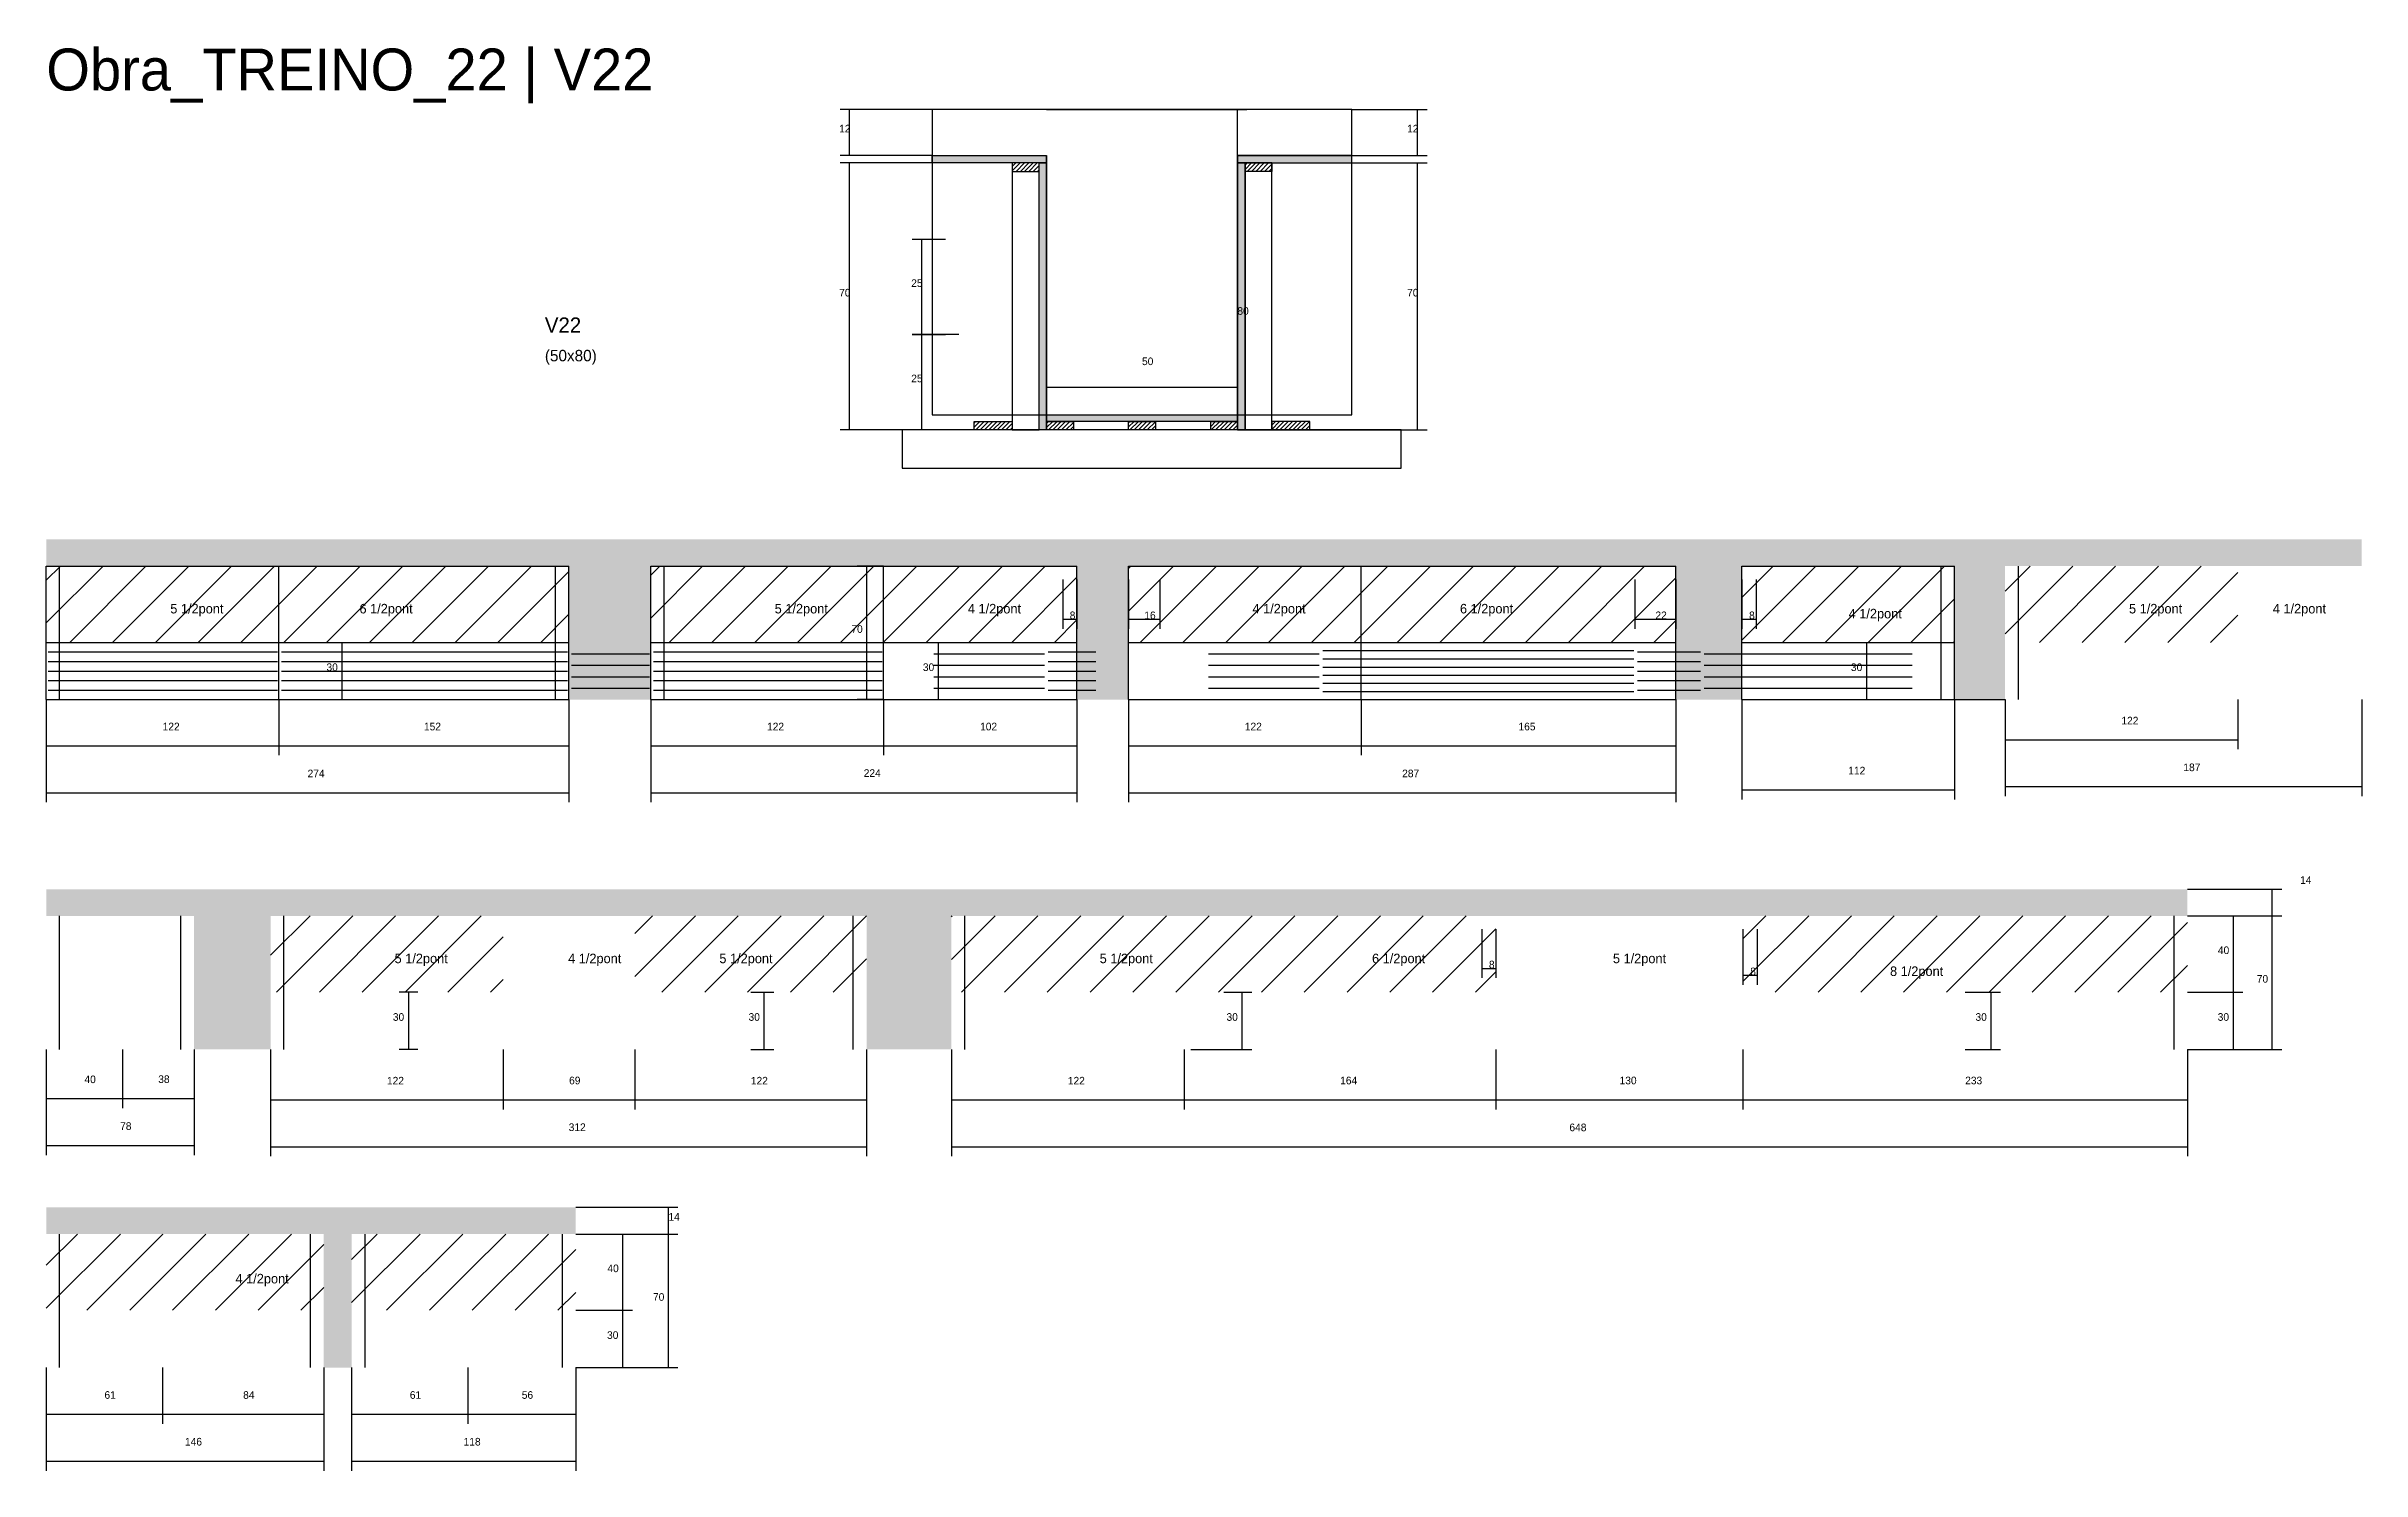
# Model space of a CAD drawing. Header units: metres. Extents: x -132 to 34800, y -36000 to 1848.
# Drawn here: x 11680 to 12894, y -27784 to -27037 of the extents above; entities that cross this region are included whole.
import ezdxf

# ---------------------------------------------------------------- set-up
doc = ezdxf.new("R2010")
doc.units = ezdxf.units.M
for name, color, linetype in [('CONCRETO', 251, 'Continuous'), ('COTA', 4, 'Continuous'), ('Cota Seção (2x)', 4, 'Continuous'), ('Hachura', 253, 'Continuous'), ('LABEL_ID', 3, 'Continuous'), ('Madeira', 126, 'Continuous'), ('NOMENCLATURA', 7, 'Continuous'), ('Painéis', 200, 'Continuous'), ('SARR_2.2x7', 40, 'Continuous'), ('Texto Seção', 7, 'Continuous')]:
    doc.layers.add(name, color=color, linetype=linetype)

msp = doc.modelspace()

# ---------------------------------------------------------------- texts
at = {"layer": 'COTA'}
for s, p in [('12', (12095.7, -27082)), ('12', (12393.5, -27082)), ('70', (12095.7, -27168)), ('25', (12133.5, -27163)), ('70', (12393.5, -27168)), ('25', (12133.5, -27213)), ('8', (12216.6, -27337.2)), ('16', (12255.7, -27337.2)), ('22', (12523.7, -27337.2)), ('8', (12572.8, -27337.2)), ('70', (12102.1, -27344.4)), ('30', (11826.9, -27364.4)), ('30', (12139.6, -27364.4)), ('30', (12626.2, -27364.4)), ('122', (11741, -27395.5)), ('152', (11878, -27395.5)), ('122', (12057.9, -27395.5)), ('102', (12169.6, -27395.5)), ('122', (12308.4, -27395.5)), ('165', (12451.9, -27395.5)), ('122', (12768, -27392.4)), ('274', (11817, -27420.1)), ('224', (12108.6, -27419.9)), ('287', (12390.9, -27420.1)), ('112', (12624.8, -27418.6)), ('187', (12800.5, -27416.9)), ('14', (12861.7, -27476)), ('40', (12818.6, -27512.8)), ('8', (12436.4, -27520.3)), ('8', (12573.4, -27523.9)), ('70', (12839, -27527.8)), ('30', (11861.7, -27547.8)), ('30', (12048.2, -27547.8)), ('30', (12298.8, -27547.8)), ('30', (12691.5, -27547.8)), ('30', (12818.5, -27547.8)), ('40', (11700, -27580.5)), ('38', (11738.7, -27580.4)), ('122', (11858.6, -27581.2)), ('69', (11954.1, -27581.1)), ('122', (12049.4, -27581.2)), ('122', (12215.6, -27581.2)), ('164', (12358.4, -27581.1)), ('130', (12504.9, -27581.1)), ('233', (12686.1, -27581.1)), ('78', (11718.7, -27605)), ('312', (11953.9, -27605.6)), ('648', (12478.6, -27605.7)), ('14', (12006.2, -27652.6)), ('40', (11974.2, -27679.6)), ('70', (11998.1, -27694.6)), ('30', (11974, -27714.6)), ('61', (11710.5, -27746)), ('84', (11783.2, -27746)), ('61', (11870.6, -27746)), ('56', (11929.3, -27746)), ('146', (11752.7, -27770.5)), ('118', (11898.8, -27770.5))]:
    msp.add_text(s, height=4, dxfattribs=at).set_placement(p)
at = {"layer": 'Cota Seção (2x)'}
for s, p in [('80', (12304.5, -27177.6)), ('50', (12254.5, -27204))]:
    msp.add_text(s, height=4, dxfattribs=at).set_placement(p)
at = {"layer": 'LABEL_ID'}
msp.add_text('Obra_TREINO_22 | V22', height=22, dxfattribs=at).set_placement((11680, -27060))
at = {"layer": 'NOMENCLATURA'}
for s, p in [('5 1/2pont', (11745, -27334.2)), ('6 1/2pont', (11844.2, -27334.2)), ('5 1/2pont', (12061.9, -27334.2)), ('4 1/2pont', (12163.2, -27334.2)), ('4 1/2pont', (12312.4, -27334.2)), ('6 1/2pont', (12421.2, -27334.2)), ('4 1/2pont', (12625, -27336.8)), ('5 1/2pont', (12772, -27334.2)), ('4 1/2pont', (12847.4, -27334.2)), ('5 1/2pont', (11862.6, -27517.6)), ('4 1/2pont', (11953.6, -27517.6)), ('5 1/2pont', (12032.9, -27517.6)), ('5 1/2pont', (12232.3, -27517.6)), ('6 1/2pont', (12375.1, -27517.6)), ('5 1/2pont', (12501.4, -27517.6)), ('8 1/2pont', (12646.7, -27524.3)), ('4 1/2pont', (11779.2, -27685.5))]:
    msp.add_text(s, height=5, dxfattribs=at).set_placement(p)
at = {"layer": 'Texto Seção'}
for s, height, p in [('V22', 8, (11941.4, -27187)), ('(50x80)', 6, (11941.4, -27202))]:
    msp.add_text(s, height=height, dxfattribs=at).set_placement(p)

# ---------------------------------------------------------------- hatches: boundary and pattern name
at = {"layer": 'COTA'}
h = msp.add_hatch(dxfattribs=at)
h.set_pattern_fill('AR-CONC', scale=0.03)
h.paths.add_polyline_path([(11954, -27379.4), (11996.9, -27379.4), (11996.9, -27309.4), (12220.4, -27309.4), (12220.4, -27379.4), (12247.4, -27379.4), (12247.4, -27309.4), (12534.4, -27309.4), (12534.4, -27379.4), (12569, -27379.4), (12569, -27309.4), (12680.5, -27309.4), (12680.5, -27379.4), (12707, -27379.4), (12707, -27309.4), (12894, -27309.4), (12894, -27295.4), (11680, -27295.4), (11680, -27309.4), (11954, -27309.4)])
h = msp.add_hatch(dxfattribs=at)
h.set_pattern_fill('AR-CONC', scale=0.03)
h.paths.add_polyline_path([(11797.6, -27492.8), (12110.1, -27492.8), (12110.1, -27562.8), (12154.6, -27562.8), (12154.6, -27492.8), (12569.6, -27492.8), (12802.6, -27492.8), (12802.6, -27478.8), (11680, -27478.8), (11680, -27492.8), (11757.5, -27492.8), (11757.5, -27562.8), (11797.6, -27562.8)])
h = msp.add_hatch(dxfattribs=at)
h.set_pattern_fill('AR-CONC', scale=0.03)
h.paths.add_polyline_path([(11840.1, -27659.6), (11957.6, -27659.6), (11957.6, -27645.6), (11680, -27645.6), (11680, -27659.6), (11825.5, -27659.6), (11825.5, -27729.6), (11840.1, -27729.6)])
at = {"layer": 'Hachura'}
h = msp.add_hatch(color=8, dxfattribs=at)
h.dxf.hatch_style = 1
h.paths.add_polyline_path([(12144.5, -27098), (12144.5, -27094), (12144.5, -27094), (12204.5, -27094), (12204.5, -27094), (12204.5, -27098), (12204.5, -27098), (12144.5, -27098)])
h = msp.add_hatch(color=8, dxfattribs=at)
h.dxf.hatch_style = 1
h.paths.add_polyline_path([(12364.5, -27098), (12364.5, -27094), (12364.5, -27094), (12304.5, -27094), (12304.5, -27094), (12304.5, -27098), (12304.5, -27098), (12364.5, -27098)])
h = msp.add_hatch(dxfattribs=at)
h.set_pattern_fill('ANSI31', scale=0.5)
h.paths.add_polyline_path([(12186.5, -27098), (12186.5, -27102.4), (12186.5, -27102.4), (12200.5, -27102.4), (12200.5, -27102.4), (12200.5, -27098), (12200.5, -27098), (12186.5, -27098)])
h = msp.add_hatch(color=8, dxfattribs=at)
h.dxf.hatch_style = 1
h.paths.add_polyline_path([(12200.5, -27098), (12204.5, -27098), (12204.5, -27098), (12204.5, -27238), (12204.5, -27238), (12200.5, -27238), (12200.5, -27238), (12200.5, -27098)])
h = msp.add_hatch(color=8, dxfattribs=at)
h.dxf.hatch_style = 1
h.paths.add_polyline_path([(12308.5, -27098), (12304.5, -27098), (12304.5, -27098), (12304.5, -27238), (12304.5, -27238), (12308.5, -27238), (12308.5, -27238), (12308.5, -27098)])
h = msp.add_hatch(dxfattribs=at)
h.set_pattern_fill('ANSI31', scale=0.5)
h.paths.add_polyline_path([(12322.5, -27098), (12322.5, -27102.4), (12322.5, -27102.4), (12308.5, -27102.4), (12308.5, -27102.4), (12308.5, -27098), (12308.5, -27098), (12322.5, -27098)])
h = msp.add_hatch(color=8, dxfattribs=at)
h.dxf.hatch_style = 1
h.paths.add_polyline_path([(12204.5, -27233.6), (12204.5, -27230), (12204.5, -27230), (12304.5, -27230), (12304.5, -27230), (12304.5, -27233.6), (12304.5, -27233.6), (12204.5, -27233.6)])
h = msp.add_hatch(dxfattribs=at)
h.set_pattern_fill('ANSI31', scale=0.5)
h.paths.add_polyline_path([(12166.5, -27238), (12166.5, -27233.6), (12166.5, -27233.6), (12186.5, -27233.6), (12186.5, -27233.6), (12186.5, -27238), (12186.5, -27238), (12166.5, -27238)])
h = msp.add_hatch(dxfattribs=at)
h.set_pattern_fill('ANSI31', scale=0.5)
h.paths.add_polyline_path([(12204.5, -27238), (12204.5, -27233.6), (12204.5, -27233.6), (12218.5, -27233.6), (12218.5, -27233.6), (12218.5, -27238), (12218.5, -27238), (12204.5, -27238)])
h = msp.add_hatch(dxfattribs=at)
h.set_pattern_fill('ANSI31', scale=0.5)
h.paths.add_polyline_path([(12247.5, -27238), (12247.5, -27233.6), (12247.5, -27233.6), (12261.5, -27233.6), (12261.5, -27233.6), (12261.5, -27238), (12261.5, -27238), (12247.5, -27238)])
h = msp.add_hatch(dxfattribs=at)
h.set_pattern_fill('ANSI31', scale=0.5)
h.paths.add_polyline_path([(12290.5, -27238), (12290.5, -27233.6), (12290.5, -27233.6), (12304.5, -27233.6), (12304.5, -27233.6), (12304.5, -27238), (12304.5, -27238), (12290.5, -27238)])
h = msp.add_hatch(dxfattribs=at)
h.set_pattern_fill('ANSI31', scale=0.5)
h.paths.add_polyline_path([(12342.5, -27238), (12342.5, -27233.6), (12342.5, -27233.6), (12322.5, -27233.6), (12322.5, -27233.6), (12322.5, -27238), (12322.5, -27238), (12342.5, -27238)])
h = msp.add_hatch(dxfattribs=at)
h.set_pattern_fill('ANSI31', scale=5)
h.paths.add_polyline_path([(11680, -27309.4), (11680, -27349.4), (11802, -27349.4), (11802, -27309.4)])
h = msp.add_hatch(dxfattribs=at)
h.set_pattern_fill('ANSI31', scale=5)
h.paths.add_polyline_path([(11802, -27309.4), (11802, -27349.4), (11954, -27349.4), (11954, -27309.4)])
h = msp.add_hatch(dxfattribs=at)
h.set_pattern_fill('ANSI31', scale=5)
h.paths.add_polyline_path([(12118.9, -27349.4), (12118.9, -27309.4), (11996.9, -27309.4), (11996.9, -27349.4)])
h = msp.add_hatch(dxfattribs=at)
h.set_pattern_fill('ANSI31', scale=5)
h.paths.add_polyline_path([(12220.4, -27349.4), (12220.4, -27309.4), (12118.9, -27309.4), (12118.9, -27349.4)])
h = msp.add_hatch(dxfattribs=at)
h.set_pattern_fill('ANSI31', scale=5)
h.paths.add_polyline_path([(12369.4, -27309.4), (12247.4, -27309.4), (12247.4, -27349.4), (12369.4, -27349.4)])
h = msp.add_hatch(dxfattribs=at)
h.set_pattern_fill('ANSI31', scale=5)
h.paths.add_polyline_path([(12369.4, -27309.4), (12369.4, -27349.4), (12534.4, -27349.4), (12534.4, -27309.4)])
h = msp.add_hatch(dxfattribs=at)
h.set_pattern_fill('ANSI31', scale=5)
h.paths.add_polyline_path([(12569, -27309.4), (12569, -27349.4), (12680.5, -27349.4), (12680.5, -27309.4)])
h = msp.add_hatch(dxfattribs=at)
h.set_pattern_fill('ANSI31', scale=5)
h.paths.add_polyline_path([(12829, -27349.4), (12829, -27309.4), (12707, -27309.4), (12707, -27349.4)])
h = msp.add_hatch(dxfattribs=at)
h.set_pattern_fill('ANSI31', scale=5)
h.paths.add_polyline_path([(11919.6, -27532.8), (11919.6, -27492.8), (11797.6, -27492.8), (11797.6, -27532.8)])
h = msp.add_hatch(dxfattribs=at)
h.set_pattern_fill('ANSI31', scale=5)
h.paths.add_polyline_path([(11988.6, -27492.8), (11988.6, -27532.8), (12110.1, -27532.8), (12110.1, -27492.8)])
h = msp.add_hatch(dxfattribs=at)
h.set_pattern_fill('ANSI31', scale=5)
h.paths.add_polyline_path([(12276.6, -27532.8), (12276.6, -27492.8), (12154.6, -27492.8), (12154.6, -27532.8)])
h = msp.add_hatch(dxfattribs=at)
h.set_pattern_fill('ANSI31', scale=5)
h.paths.add_polyline_path([(12276.6, -27492.8), (12276.6, -27532.8), (12440.1, -27532.8), (12440.1, -27492.8)])
h = msp.add_hatch(dxfattribs=at)
h.set_pattern_fill('ANSI31', scale=5)
h.paths.add_polyline_path([(12569.6, -27492.8), (12569.6, -27532.8), (12802.6, -27532.8), (12802.6, -27492.8)])
h = msp.add_hatch(dxfattribs=at)
h.set_pattern_fill('ANSI31', scale=5)
h.paths.add_polyline_path([(11741, -27699.6), (11741, -27659.6), (11680, -27659.6), (11680, -27699.6)])
h = msp.add_hatch(dxfattribs=at)
h.set_pattern_fill('ANSI31', scale=5)
h.paths.add_polyline_path([(11825.5, -27699.6), (11825.5, -27659.6), (11741, -27659.6), (11741, -27699.6)])
h = msp.add_hatch(dxfattribs=at)
h.set_pattern_fill('ANSI31', scale=5)
h.paths.add_polyline_path([(11901.1, -27699.6), (11901.1, -27659.6), (11840.1, -27659.6), (11840.1, -27699.6)])
h = msp.add_hatch(dxfattribs=at)
h.set_pattern_fill('ANSI31', scale=5)
h.paths.add_polyline_path([(11957.6, -27699.6), (11957.6, -27659.6), (11901.1, -27659.6), (11901.1, -27699.6)])

# ---------------------------------------------------------------- linework, layer by layer
at = {"layer": 'CONCRETO'}
for points in [[(12364.5, -27094), (12364.5, -27070), (12144.5, -27070), (12144.5, -27094), (12204.5, -27094), (12204.5, -27230), (12304.5, -27230), (12304.5, -27104), (12304.5, -27094)], [(12144.5, -27230), (12364.5, -27230), (12364.5, -27070), (12144.5, -27070)]]:
    msp.add_lwpolyline(points, close=True, dxfattribs=at)
at = {"layer": 'COTA'}
for p, q in [((12144.5, -27070), (12096.2, -27070)), ((12101.2, -27094), (12101.2, -27070)), ((12364.5, -27070), (12404, -27070)), ((12399, -27094), (12399, -27070)), ((12144.5, -27094), (12096.2, -27094)), ((12364.5, -27094), (12404, -27094)), ((12144.5, -27098), (12096.2, -27098)), ((12101.2, -27238), (12101.2, -27098)), ((12322.5, -27098), (12404, -27098)), ((12399, -27238), (12399, -27098)), ((12151.5, -27138.1), (12134, -27138.1)), ((12139, -27188), (12139, -27138.1)), ((12158.4, -27188), (12134, -27188)), ((12151.5, -27188.1), (12134, -27188.1)), ((12139, -27238), (12139, -27188.1)), ((12166.5, -27238), (12096.2, -27238)), ((12158.4, -27238), (12134, -27238)), ((12342.5, -27238), (12404, -27238)), ((12118.9, -27309.4), (12105.2, -27309.4)), ((12110.2, -27379.4), (12110.2, -27309.4)), ((12212.9, -27316.4), (12212.9, -27342.2)), ((12220.4, -27316.4), (12220.4, -27342.2)), ((12247.4, -27316.4), (12247.4, -27342.2)), ((12263.9, -27316.4), (12263.9, -27342.2)), ((12512.9, -27316.4), (12512.9, -27342.2)), ((12534.4, -27316.4), (12534.4, -27342.2)), ((12569, -27316.4), (12569, -27342.2)), ((12576.5, -27316.4), (12576.5, -27342.2)), ((12212.9, -27337.2), (12220.4, -27337.2)), ((12247.4, -27337.2), (12263.9, -27337.2)), ((12512.9, -27337.2), (12534.4, -27337.2)), ((12569, -27337.2), (12576.5, -27337.2)), ((11817, -27349.4), (11840.1, -27349.4)), ((11835.1, -27379.4), (11835.1, -27349.4)), ((12122.4, -27349.4), (12152.8, -27349.4)), ((12147.8, -27379.4), (12147.8, -27349.4)), ((12624.8, -27349.4), (12639.5, -27349.4)), ((12634.5, -27379.4), (12634.5, -27349.4)), ((11680, -27379.4), (11680, -27408.6)), ((11680, -27379.4), (11680, -27433.2)), ((11802, -27379.4), (11802, -27408.6)), ((11802, -27379.4), (11802, -27408.6)), ((11805.5, -27379.4), (11840.1, -27379.4)), ((11954, -27379.4), (11954, -27408.6)), ((11954, -27379.4), (11954, -27433.2)), ((11996.9, -27379.4), (11996.9, -27408.6)), ((11996.9, -27379.4), (11996.9, -27433.2)), ((12118.9, -27379.4), (12105.2, -27379.4)), ((12118.9, -27379.4), (12118.9, -27408.6)), ((12118.9, -27379.4), (12118.9, -27408.6)), ((12122.4, -27379.4), (12152.8, -27379.4)), ((12220.4, -27379.4), (12220.4, -27408.6)), ((12220.4, -27379.4), (12220.4, -27433.2)), ((12247.4, -27379.4), (12247.4, -27408.6)), ((12247.4, -27379.4), (12247.4, -27433.2)), ((12369.4, -27379.4), (12369.4, -27408.6)), ((12369.4, -27379.4), (12369.4, -27408.6)), ((12534.4, -27379.4), (12534.4, -27408.6)), ((12534.4, -27379.4), (12534.4, -27433.2)), ((12569, -27379.4), (12569, -27431.7)), ((12624.8, -27379.4), (12639.5, -27379.4)), ((12680.5, -27379.4), (12680.5, -27431.7)), ((12707, -27379.4), (12707, -27405.4)), ((12707, -27379.4), (12707, -27430)), ((12829, -27379.4), (12829, -27405.4)), ((12894, -27379.4), (12894, -27430)), ((11680, -27403.6), (11802, -27403.6)), ((11802, -27403.6), (11954, -27403.6)), ((11996.9, -27403.6), (12118.9, -27403.6)), ((12118.9, -27403.6), (12220.4, -27403.6)), ((12247.4, -27403.6), (12369.4, -27403.6)), ((12369.4, -27403.6), (12534.4, -27403.6)), ((12707, -27400.4), (12829, -27400.4)), ((11680, -27428.2), (11954, -27428.2)), ((11996.9, -27428.2), (12220.4, -27428.2)), ((12247.4, -27428.2), (12534.4, -27428.2)), ((12569, -27426.7), (12680.5, -27426.7)), ((12707, -27425), (12894, -27425)), ((12802.6, -27478.8), (12852.1, -27478.8)), ((12847.1, -27492.8), (12847.1, -27478.8)), ((12802.6, -27492.8), (12831.7, -27492.8)), ((12802.6, -27492.8), (12852.1, -27492.8)), ((12802.6, -27492.8), (12852.1, -27492.8)), ((12826.7, -27532.8), (12826.7, -27492.8)), ((12847.1, -27562.8), (12847.1, -27492.8)), ((12432.6, -27499.8), (12432.6, -27525.3)), ((12440.1, -27499.8), (12440.1, -27525.3)), ((12569.6, -27499.8), (12569.6, -27528.9)), ((12577.1, -27499.8), (12577.1, -27528.9)), ((12432.6, -27520.3), (12440.1, -27520.3)), ((11874.8, -27532.8), (11865, -27532.8)), ((11870, -27562.8), (11870, -27532.8)), ((12049.4, -27532.8), (12061.4, -27532.8)), ((12056.4, -27562.8), (12056.4, -27532.8)), ((12297.4, -27532.8), (12312, -27532.8)), ((12307, -27562.8), (12307, -27532.8)), ((12569.6, -27523.9), (12577.1, -27523.9)), ((12686.1, -27532.8), (12704.7, -27532.8)), ((12699.7, -27562.8), (12699.7, -27532.8)), ((12802.6, -27532.8), (12831.7, -27532.8)), ((12802.6, -27532.8), (12831.7, -27532.8)), ((12826.7, -27562.8), (12826.7, -27532.8)), ((11680, -27562.8), (11680, -27593.6)), ((11680, -27562.8), (11680, -27618.2)), ((11720, -27562.8), (11720, -27593.6)), ((11720, -27562.8), (11720, -27593.6)), ((11757.5, -27562.8), (11757.5, -27593.6)), ((11757.5, -27562.8), (11757.5, -27618.2)), ((11797.6, -27562.8), (11797.6, -27594.3)), ((11797.6, -27562.8), (11797.6, -27618.8)), ((11874.8, -27562.8), (11865, -27562.8)), ((11919.6, -27562.8), (11919.6, -27594.3)), ((11919.6, -27562.8), (11919.6, -27594.3)), ((11988.6, -27562.8), (11988.6, -27594.3)), ((11988.6, -27562.8), (11988.6, -27594.3)), ((12049.4, -27562.8), (12061.4, -27562.8)), ((12110.1, -27562.8), (12110.1, -27594.3)), ((12110.1, -27562.8), (12110.1, -27618.8)), ((12154.6, -27562.8), (12154.6, -27594.3)), ((12154.6, -27562.8), (12154.6, -27618.8)), ((12276.6, -27562.8), (12276.6, -27594.3)), ((12276.6, -27562.8), (12276.6, -27594.3)), ((12280.1, -27562.8), (12312, -27562.8)), ((12440.1, -27562.8), (12440.1, -27594.3)), ((12440.1, -27562.8), (12440.1, -27594.3)), ((12569.6, -27562.8), (12569.6, -27594.3)), ((12569.6, -27562.8), (12569.6, -27594.3)), ((12686.1, -27562.8), (12704.7, -27562.8)), ((12802.6, -27562.8), (12802.6, -27618.8)), ((12802.6, -27562.8), (12802.6, -27594.3)), ((12802.6, -27562.8), (12831.7, -27562.8)), ((12802.6, -27562.8), (12852.1, -27562.8)), ((11680, -27588.6), (11720, -27588.6)), ((11720, -27588.6), (11757.5, -27588.6)), ((11797.6, -27589.3), (11919.6, -27589.3)), ((11919.6, -27589.3), (11988.6, -27589.3)), ((11988.6, -27589.3), (12110.1, -27589.3)), ((12154.6, -27589.3), (12276.6, -27589.3)), ((12276.6, -27589.3), (12440.1, -27589.3)), ((12440.1, -27589.3), (12569.6, -27589.3)), ((12569.6, -27589.3), (12802.6, -27589.3)), ((11680, -27613.2), (11757.5, -27613.2)), ((11797.6, -27613.8), (12110.1, -27613.8)), ((12154.6, -27613.8), (12802.6, -27613.8)), ((11957.6, -27645.6), (12011.2, -27645.6)), ((12006.2, -27659.6), (12006.2, -27645.6)), ((11957.6, -27659.6), (12011.2, -27659.6)), ((11957.6, -27659.6), (12011.2, -27659.6)), ((11957.6, -27659.6), (11987.3, -27659.6)), ((11982.3, -27699.6), (11982.3, -27659.6)), ((12006.2, -27729.6), (12006.2, -27659.6)), ((11957.6, -27699.6), (11987.3, -27699.6)), ((11957.6, -27699.6), (11987.3, -27699.6)), ((11982.3, -27729.6), (11982.3, -27699.6)), ((11680, -27729.6), (11680, -27759.1)), ((11680, -27729.6), (11680, -27783.7)), ((11741, -27729.6), (11741, -27759.1)), ((11741, -27729.6), (11741, -27759.1)), ((11825.5, -27729.6), (11825.5, -27759.1)), ((11825.5, -27729.6), (11825.5, -27783.7)), ((11840.1, -27729.6), (11840.1, -27759.1)), ((11840.1, -27729.6), (11840.1, -27783.7)), ((11901.1, -27729.6), (11901.1, -27759.1)), ((11901.1, -27729.6), (11901.1, -27759.1)), ((11957.6, -27729.6), (11957.6, -27759.1)), ((11957.6, -27729.6), (11957.6, -27783.7)), ((11957.6, -27729.6), (12011.2, -27729.6)), ((11957.6, -27729.6), (11987.3, -27729.6)), ((11680, -27754.1), (11741, -27754.1)), ((11741, -27754.1), (11825.5, -27754.1)), ((11840.1, -27754.1), (11901.1, -27754.1)), ((11901.1, -27754.1), (11957.6, -27754.1)), ((11680, -27778.7), (11825.5, -27778.7)), ((11840.1, -27778.7), (11957.6, -27778.7))]:
    msp.add_line(p, q, dxfattribs=at)
at = {"layer": 'Cota Seção (2x)'}
for p, q in [((12204.5, -27070), (12309.5, -27070)), ((12304.5, -27230), (12304.5, -27070)), ((12204.5, -27230), (12204.5, -27210.5)), ((12204.5, -27215.5), (12304.5, -27215.5)), ((12304.5, -27230), (12304.5, -27210.5)), ((12204.5, -27230), (12309.5, -27230))]:
    msp.add_line(p, q, dxfattribs=at)
at = {"layer": 'Madeira'}
for points in [[(12186.5, -27098), (12186.5, -27102.4), (12200.5, -27102.4), (12200.5, -27098)], [(12186.5, -27238), (12200.5, -27238), (12200.5, -27098), (12186.5, -27098)], [(12322.5, -27098), (12322.5, -27102.4), (12308.5, -27102.4), (12308.5, -27098)], [(12322.5, -27098), (12308.5, -27098), (12308.5, -27238), (12322.5, -27238)], [(12128.7, -27258), (12390.3, -27258), (12390.3, -27238), (12128.7, -27238)], [(12166.5, -27238), (12166.5, -27233.6), (12186.5, -27233.6), (12186.5, -27238)], [(12204.5, -27238), (12204.5, -27233.6), (12218.5, -27233.6), (12218.5, -27238)], [(12247.5, -27238), (12247.5, -27233.6), (12261.5, -27233.6), (12261.5, -27238)], [(12290.5, -27238), (12290.5, -27233.6), (12304.5, -27233.6), (12304.5, -27238)], [(12342.5, -27238), (12342.5, -27233.6), (12322.5, -27233.6), (12322.5, -27238)]]:
    msp.add_lwpolyline(points, close=True, dxfattribs=at)
at = {"layer": 'Painéis'}
for p, q in [((12144.5, -27094), (12204.5, -27094)), ((12144.5, -27098), (12144.5, -27094)), ((12204.5, -27098), (12204.5, -27094)), ((12304.5, -27094), (12364.5, -27094)), ((12304.5, -27098), (12304.5, -27094)), ((12364.5, -27098), (12364.5, -27094)), ((12204.5, -27238), (12204.5, -27098)), ((12304.5, -27238), (12304.5, -27098)), ((12204.5, -27230), (12304.5, -27230)), ((12204.5, -27233.6), (12204.5, -27230)), ((12304.5, -27233.6), (12304.5, -27230)), ((11680, -27309.4), (11954, -27309.4)), ((11680, -27379.4), (11680, -27309.4)), ((11802, -27379.4), (11802, -27309.4)), ((11954, -27379.4), (11954, -27309.4)), ((11996.9, -27309.4), (12220.4, -27309.4)), ((11996.9, -27379.4), (11996.9, -27309.4)), ((12118.9, -27379.4), (12118.9, -27309.4)), ((12220.4, -27379.4), (12220.4, -27309.4)), ((12247.4, -27309.4), (12534.4, -27309.4)), ((12247.4, -27379.4), (12247.4, -27309.4)), ((12369.4, -27379.4), (12369.4, -27309.4)), ((12534.4, -27379.4), (12534.4, -27309.4)), ((12569, -27309.4), (12680.5, -27309.4)), ((12569, -27379.4), (12569, -27309.4)), ((12680.5, -27379.4), (12680.5, -27309.4)), ((11680, -27349.4), (11954, -27349.4)), ((11996.9, -27349.4), (12220.4, -27349.4)), ((12247.4, -27349.4), (12534.4, -27349.4)), ((12569, -27349.4), (12680.5, -27349.4)), ((11680, -27379.4), (11954, -27379.4)), ((11996.9, -27379.4), (12220.4, -27379.4)), ((12247.4, -27379.4), (12534.4, -27379.4)), ((12569, -27379.4), (12680.5, -27379.4)), ((12680.5, -27379.4), (12707, -27379.4))]:
    msp.add_line(p, q, dxfattribs=at)
for points in [[(12144.5, -27098), (12144.5, -27094), (12204.5, -27094), (12204.5, -27098)], [(12364.5, -27098), (12364.5, -27094), (12304.5, -27094), (12304.5, -27098)], [(12200.5, -27098), (12204.5, -27098), (12204.5, -27238), (12200.5, -27238)], [(12308.5, -27098), (12304.5, -27098), (12304.5, -27238), (12308.5, -27238)], [(12204.5, -27233.6), (12204.5, -27230), (12304.5, -27230), (12304.5, -27233.6)]]:
    msp.add_lwpolyline(points, close=True, dxfattribs=at)
at = {"layer": 'SARR_2.2x7'}
for p, q in [((11687, -27349.4), (11687, -27309.4)), ((11947, -27349.4), (11947, -27309.4)), ((12003.9, -27349.4), (12003.9, -27309.4)), ((12673.5, -27349.4), (12673.5, -27309.4)), ((12714, -27349.4), (12714, -27309.4)), ((11687, -27379.4), (11687, -27349.4)), ((11947, -27379.4), (11947, -27349.4)), ((12003.9, -27379.4), (12003.9, -27349.4)), ((12673.5, -27379.4), (12673.5, -27349.4)), ((12714, -27379.4), (12714, -27349.4)), ((11681, -27354.4), (11801.3, -27354.4)), ((11681, -27359.4), (11801.3, -27359.4)), ((11803.3, -27354.4), (11953.3, -27354.4)), ((11803.3, -27359.4), (11953.3, -27359.4)), ((11955.3, -27355.4), (11996.3, -27355.4)), ((11955.3, -27361.4), (11996.3, -27361.4)), ((11998.3, -27354.4), (12118.3, -27354.4)), ((11998.3, -27359.4), (12118.3, -27359.4)), ((12145.3, -27355.4), (12203.3, -27355.4)), ((12145.3, -27361.4), (12203.3, -27361.4)), ((12205.3, -27354.4), (12230.3, -27354.4)), ((12205.3, -27359.4), (12230.3, -27359.4)), ((12289.3, -27355.4), (12347.3, -27355.4)), ((12289.3, -27361.4), (12347.3, -27361.4)), ((12349.3, -27353.7), (12512.3, -27353.7)), ((12349.3, -27358), (12512.3, -27358)), ((12349.3, -27362.3), (12512.3, -27362.3)), ((12514.3, -27354.4), (12547.3, -27354.4)), ((12514.3, -27359.4), (12547.3, -27359.4)), ((12549.3, -27355.4), (12658.3, -27355.4)), ((12549.3, -27361.4), (12658.3, -27361.4)), ((11681, -27364.4), (11801.3, -27364.4)), ((11681, -27369.4), (11801.3, -27369.4)), ((11681, -27374.4), (11801.3, -27374.4)), ((11803.3, -27364.4), (11953.3, -27364.4)), ((11803.3, -27369.4), (11953.3, -27369.4)), ((11803.3, -27374.4), (11953.3, -27374.4)), ((11955.3, -27367.4), (11996.3, -27367.4)), ((11955.3, -27373.4), (11996.3, -27373.4)), ((11998.3, -27364.4), (12118.3, -27364.4)), ((11998.3, -27369.4), (12118.3, -27369.4)), ((11998.3, -27374.4), (12118.3, -27374.4)), ((12145.3, -27367.4), (12203.3, -27367.4)), ((12145.3, -27373.4), (12203.3, -27373.4)), ((12205.3, -27364.4), (12230.3, -27364.4)), ((12205.3, -27369.4), (12230.3, -27369.4)), ((12205.3, -27374.4), (12230.3, -27374.4)), ((12289.3, -27367.4), (12347.3, -27367.4)), ((12289.3, -27373.4), (12347.3, -27373.4)), ((12349.3, -27366.5), (12512.3, -27366.5)), ((12349.3, -27370.8), (12512.3, -27370.8)), ((12349.3, -27375.1), (12512.3, -27375.1)), ((12514.3, -27364.4), (12547.3, -27364.4)), ((12514.3, -27369.4), (12547.3, -27369.4)), ((12514.3, -27374.4), (12547.3, -27374.4)), ((12549.3, -27367.4), (12658.3, -27367.4)), ((12549.3, -27373.4), (12658.3, -27373.4)), ((11687, -27562.8), (11687, -27492.8)), ((11750.5, -27562.8), (11750.5, -27492.8)), ((11804.6, -27562.8), (11804.6, -27492.8)), ((12103.1, -27562.8), (12103.1, -27492.8)), ((12161.6, -27562.8), (12161.6, -27492.8)), ((12795.6, -27562.8), (12795.6, -27492.8)), ((11687, -27729.6), (11687, -27659.6)), ((11818.5, -27729.6), (11818.5, -27659.6)), ((11847.1, -27729.6), (11847.1, -27659.6)), ((11950.6, -27729.6), (11950.6, -27659.6))]:
    msp.add_line(p, q, dxfattribs=at)

msp.set_redraw_order([(e.dxf.handle, doc.entitydb.next_handle()) for e in msp.query("TEXT MTEXT ATTDEF DIMENSION ARC_DIMENSION")])  # texts and dimensions are drawn at this point

doc.saveas('drawing.dxf')
